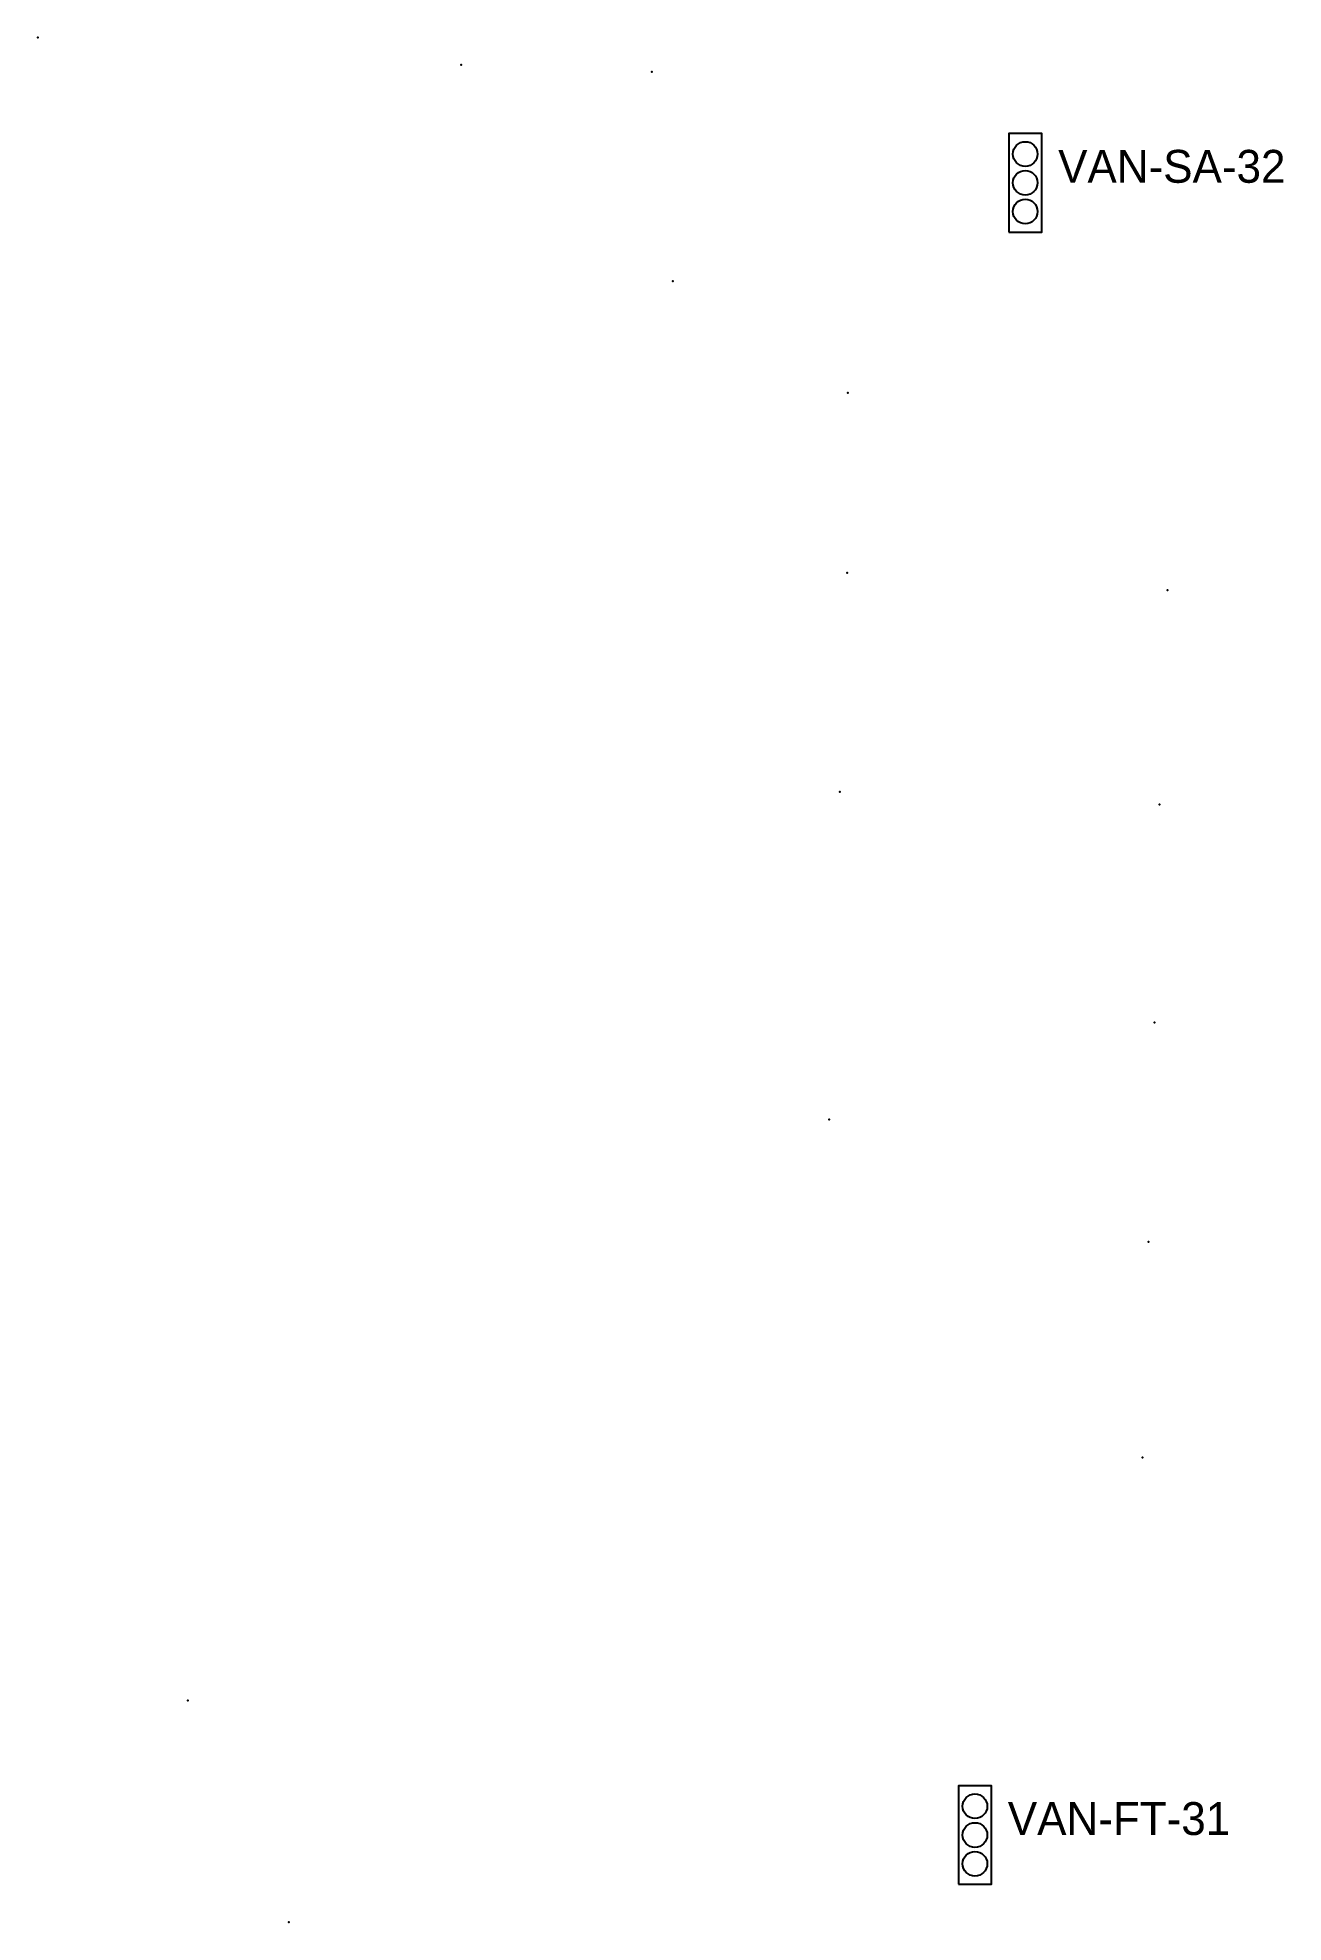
# Model space of a CAD drawing. Header units: inches. Extents: x 486474 to 494239, y 5455982 to 5460069.
# Drawn here: x 492701.8 to 492777.5, y 5458936.8 to 5459051.5 of the extents above; entities that cross this region are included whole.
import ezdxf

# ---------------------------------------------------------------- set-up
doc = ezdxf.new("R2010")
doc.units = ezdxf.units.IN
doc.header["$MEASUREMENT"] = 0
doc.layers.add('Parking Meters', color=10, linetype='Continuous')
doc.layers.add('Traffic Signals', color=10, linetype='Continuous')

msp = doc.modelspace()

# ---------------------------------------------------------------- texts
at = {"layer": 'Traffic Signals', "color": 1}
for s, p in [('VAN-SA-32', (492763.85, 5459042.66)), ('VAN-FT-31', (492760.79, 5458942.15))]:
    msp.add_text(s, height=2, dxfattribs=at).set_placement(p)

# ---------------------------------------------------------------- linework, layer by layer
at = {"layer": 'Parking Meters', "color": 7}
for p in [(492701.8, 5459051.49), (492701.8, 5459051.49), (492727.55, 5459049.84), (492739.15, 5459049.4), (492739.15, 5459049.4), (492740.42, 5459036.68), (492751.06, 5459029.88), (492751.03, 5459018.93), (492751.03, 5459018.93), (492770.51, 5459017.87), (492770.51, 5459017.87), (492750.57, 5459005.61), (492770.02, 5459004.83), (492770.02, 5459004.83), (492769.71, 5458991.58), (492769.71, 5458991.58), (492749.93, 5458985.68), (492749.93, 5458985.68), (492769.34, 5458978.24), (492769.34, 5458978.24), (492768.97, 5458965.12), (492768.97, 5458965.12), (492710.93, 5458950.33), (492717.07, 5458936.84), (492717.07, 5458936.84)]:
    msp.add_point(p, dxfattribs=at)
at = {"layer": 'Traffic Signals', "color": 1}
for points in [[(492760.85, 5459039.66), (492762.85, 5459039.66), (492762.85, 5459045.66), (492760.85, 5459045.66)], [(492757.79, 5458939.15), (492759.79, 5458939.15), (492759.79, 5458945.15), (492757.79, 5458945.15)]]:
    msp.add_lwpolyline(points, close=True, dxfattribs=at)
for centre in [(492761.85, 5459044.41), (492761.85, 5459042.66), (492761.85, 5459040.91), (492758.79, 5458943.9), (492758.79, 5458942.15), (492758.79, 5458940.4)]:
    msp.add_circle(centre, 0.75, dxfattribs=at)

msp.set_redraw_order([(e.dxf.handle, doc.entitydb.next_handle()) for e in msp.query("TEXT MTEXT ATTDEF DIMENSION ARC_DIMENSION")])  # texts and dimensions are drawn at this point

doc.saveas('drawing.dxf')
